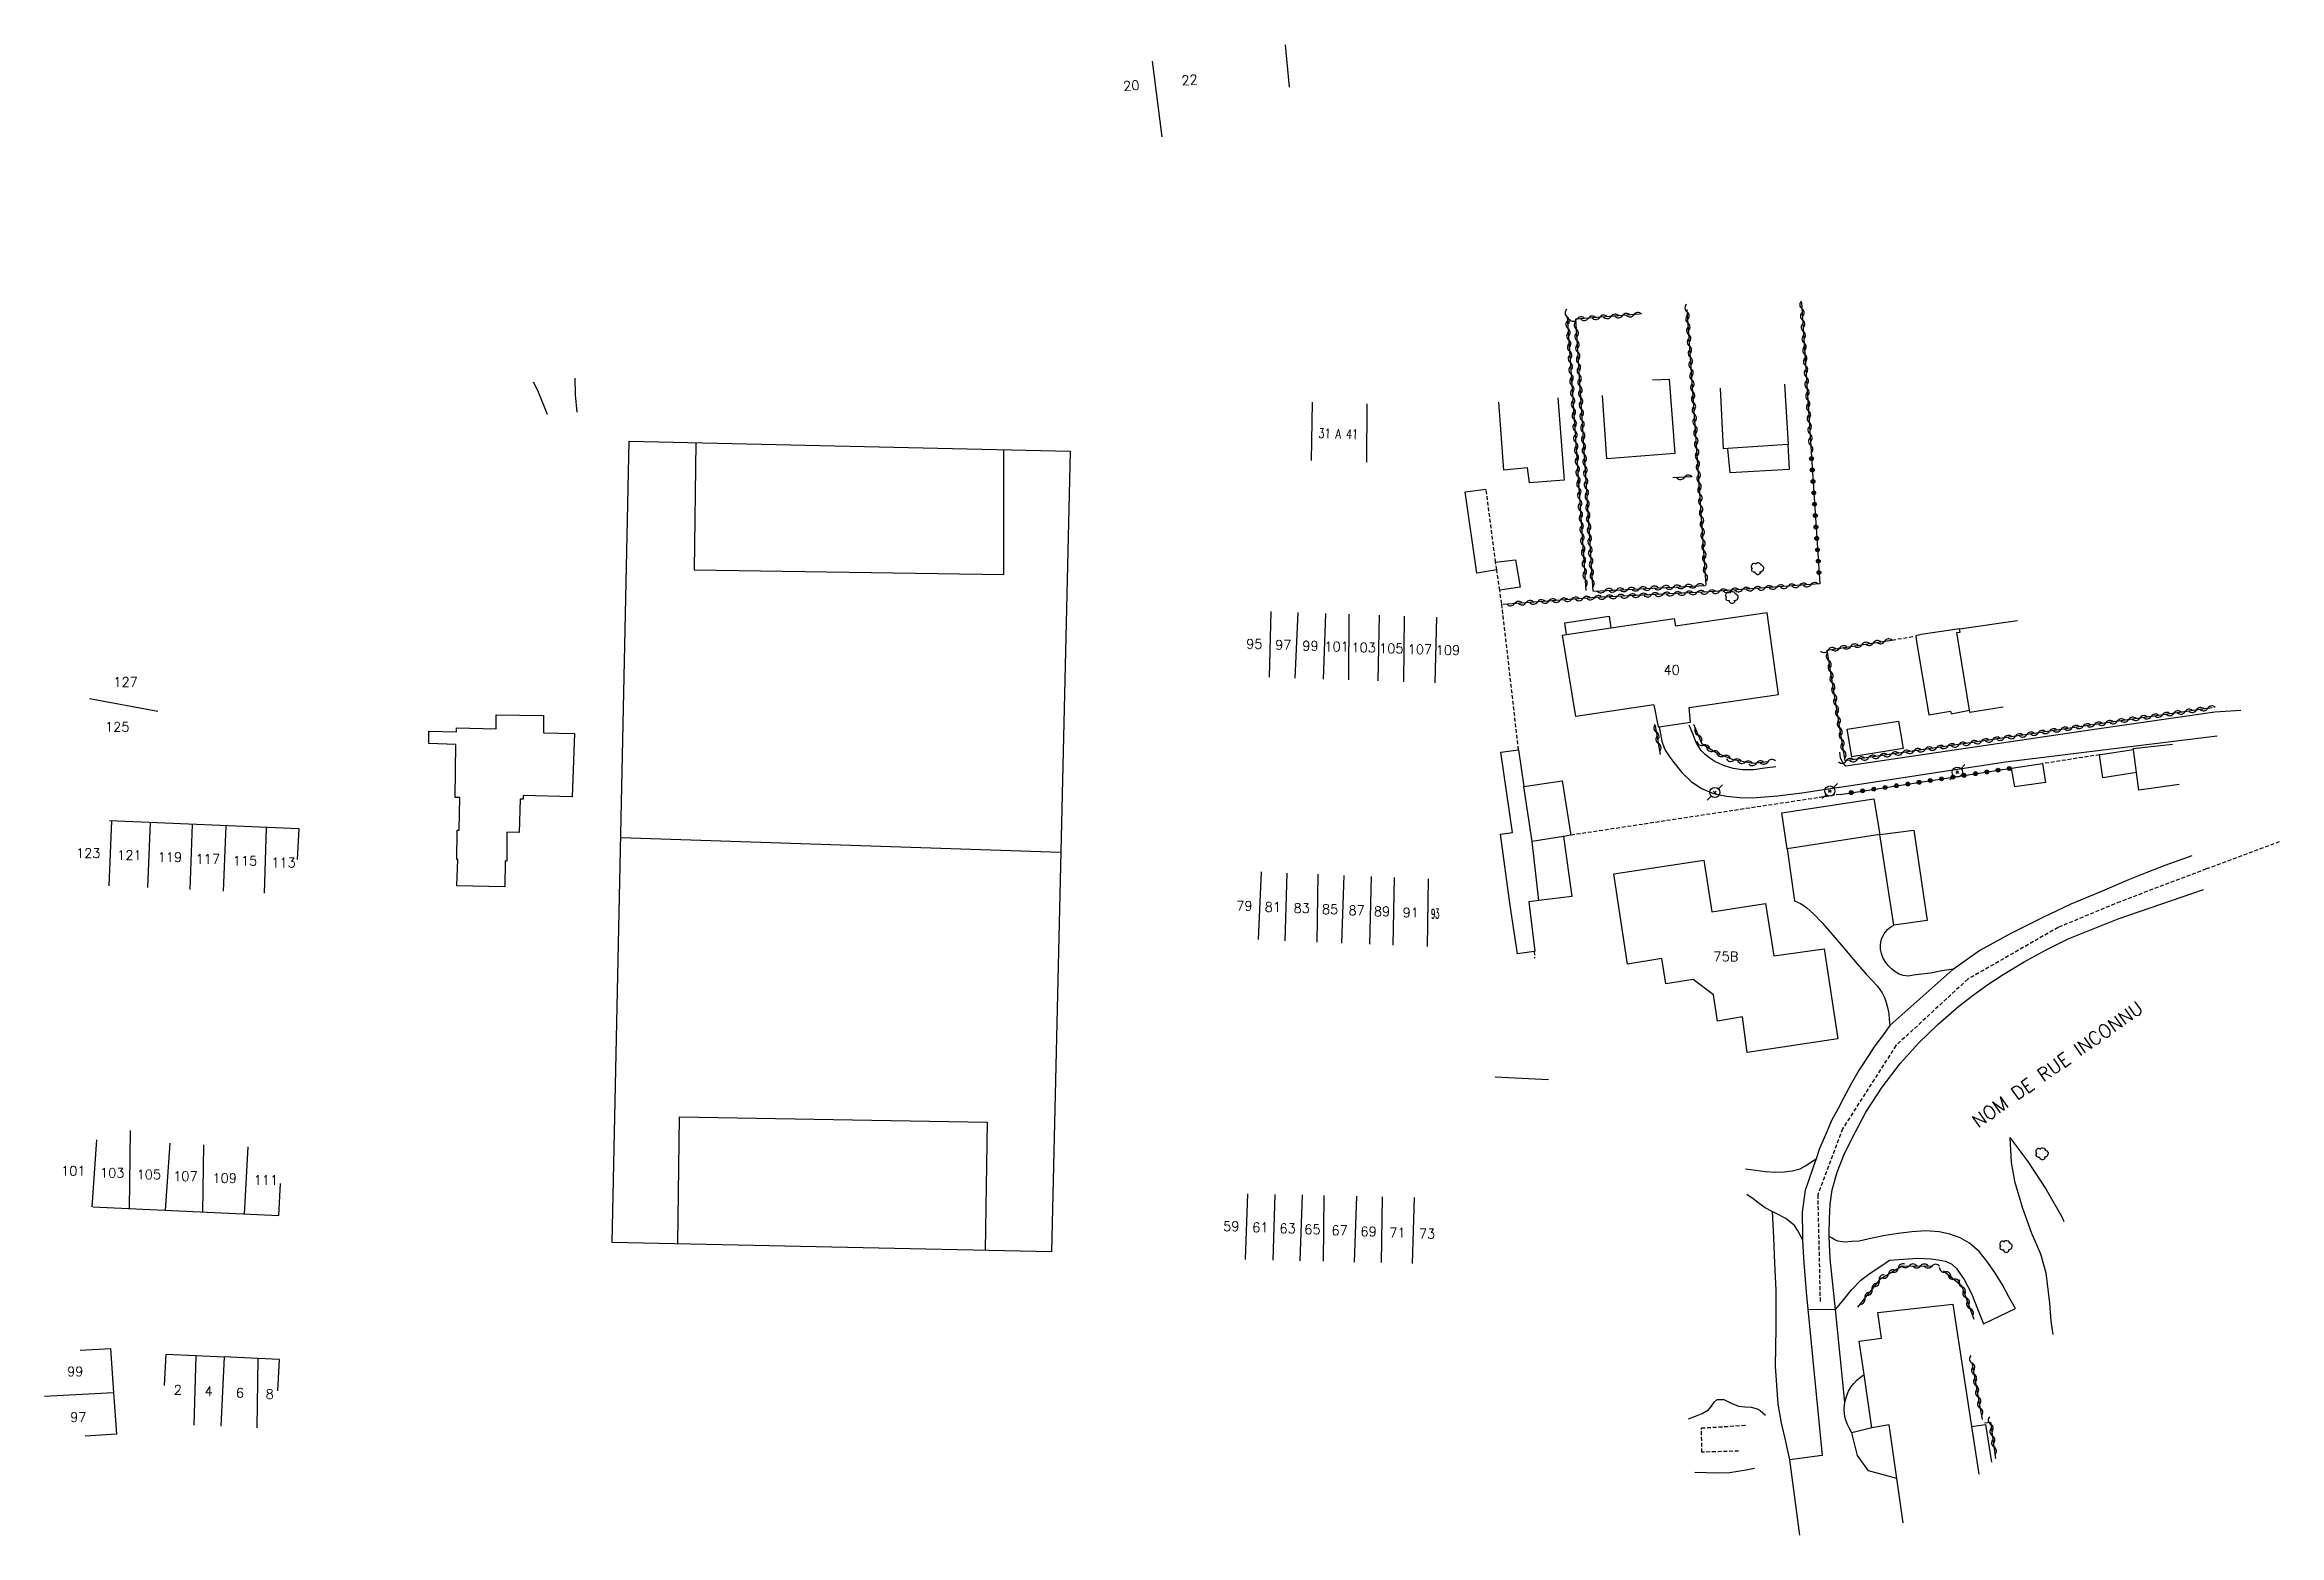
# Model space of a CAD drawing. Header units: millimetres. Extents: x 79056 to 79975, y 144167 to 145000.
# Drawn here: x 79343 to 79636.5, y 144673.6 to 144869.4 of the extents above; entities that cross this region are included whole.
import ezdxf
from ezdxf.enums import TextEntityAlignment as Align

# ---------------------------------------------------------------- set-up
doc = ezdxf.new("R2010")
doc.units = ezdxf.units.MM
doc.linetypes.add('DASHED', pattern=[0.75, 0.5, -0.25])
doc.layers.get('0').update_dxf_attribs({"linetype": 'CONTINUOUS'})
for name, color, linetype in [('W0001', 6, 'DASHED'), ('W0006', 2, 'CONTINUOUS'), ('W0008', 7, 'CONTINUOUS'), ('W0017', 7, 'CONTINUOUS'), ('W0100', 7, 'CONTINUOUS'), ('W0101', 7, 'CONTINUOUS'), ('W0104', 1, 'CONTINUOUS'), ('W0105', 7, 'CONTINUOUS'), ('W0112', 1, 'DASHED'), ('W0211', 2, 'CONTINUOUS'), ('W0214', 2, 'CONTINUOUS'), ('W0300', 7, 'CONTINUOUS'), ('W0310', 3, 'CONTINUOUS'), ('W0323', 7, 'CONTINUOUS'), ('W0333', 7, 'CONTINUOUS'), ('W0473', 7, 'CONTINUOUS'), ('W0989', 7, 'CONTINUOUS'), ('W0991', 7, 'CONTINUOUS'), ('W1102', 7, 'CONTINUOUS')]:
    doc.layers.add(name, color=color, linetype=linetype)
doc.styles.get("Standard").update_dxf_attribs({"font": 'romans.shx', "width": 0.85})

msp = doc.modelspace()

# ---------------------------------------------------------------- texts
at = {"layer": 'W0989'}
msp.add_text('NOM DE RUE INCONNU', height=1.75, rotation=35.187, dxfattribs=at).set_placement((79607.39, 144735.43), align=Align.MIDDLE_CENTER)
at = {"layer": 'W0991'}
for s, p in [('22', (79492.39, 144864.05)), ('20', (79484.74, 144863.31))]:
    msp.add_text(s, height=1.25, rotation=5.1312, dxfattribs=at).set_placement(p)
for s, p in [('95', (79501.91, 144790.67)), ('97', (79505.72, 144790.55)), ('99', (79509.28, 144790.43)), ('101', (79512.71, 144790.32)), ('103', (79516.27, 144790.2)), ('105', (79519.89, 144790.08)), ('107', (79523.65, 144789.96)), ('109', (79527.34, 144789.85)), ('127', (79353.64, 144785.67)), ('40', (79556.73, 144787.25)), ('125', (79352.54, 144779.77)), ('123', (79348.73, 144763.18)), ('121', (79354.14, 144762.92)), ('119', (79359.46, 144762.66)), ('117', (79364.44, 144762.42)), ('115', (79369.32, 144762.18)), ('113', (79374.38, 144761.94)), ('113', (79374.38, 144761.94)), ('79', (79500.6, 144756.26)), ('81', (79504.34, 144756.11)), ('83', (79508.12, 144755.96)), ('85', (79511.86, 144755.81)), ('87', (79515.34, 144755.67)), ('89', (79518.68, 144755.53)), ('91', (79522.46, 144755.38)), ('75B', (79563.84, 144749.61)), ('101', (79346.78, 144721.44)), ('103', (79351.88, 144721.19)), ('105', (79356.69, 144720.97)), ('107', (79361.5, 144720.73)), ('109', (79366.66, 144720.49)), ('111', (79372.06, 144720.23)), ('59', (79498.88, 144714.16)), ('61', (79502.69, 144714.01)), ('63', (79506.28, 144713.88)), ('65', (79509.54, 144713.75)), ('67', (79513.11, 144713.62)), ('69', (79516.92, 144713.47)), ('71', (79520.71, 144713.33)), ('73', (79524.59, 144713.18)), ('99', (79347.02, 144695.08)), ('2', (79360.5, 144692.67)), ('4', (79364.56, 144692.48)), ('6', (79368.66, 144692.28)), ('8', (79372.57, 144692.11)), ('97', (79347.42, 144689.09))]:
    msp.add_text(s, height=1.25, dxfattribs=at).set_placement(p, align=Align.MIDDLE_CENTER)
at = {"layer": 'W0991', "width": 0.5}
msp.add_text('93', height=1.25, dxfattribs=at).set_placement((79525.67, 144755.23), align=Align.MIDDLE_CENTER)
at = {"layer": 'W1102', "width": 0.75}
msp.add_text('31 A 41', height=1.25, rotation=358.1686, dxfattribs=at).set_placement((79512.93, 144818.28), align=Align.MIDDLE)

# ---------------------------------------------------------------- blocks, each defined once
blk = doc.blocks.new('T473')
for p, q in [((-0.166667, 0.166667), (0.166667, -0.166667)), ((-0.166667, -0.166667), (0.166667, 0.166667)), ((0.500001, 0.500001), (1.000002, 1.000002)), ((-1.000002, -1.000002), (-0.500001, -0.500001))]:
    blk.add_line(p, q)
blk.add_ellipse((0, 0), major_axis=(0.471405, 0.471405), ratio=1, start_param=5.4977871438, end_param=11.780972451)
blk = doc.blocks.new('T300')
for p, q in [((-0.8, 0.51), (-0.86, 0.34)), ((-0.86, 0.34), (-0.86, 0.17)), ((-0.86, 0.17), (-0.74, 0.06)), ((-0.69, 0.63), (-0.8, 0.51)), ((-0.8, -0.06), (-0.74, 0.06)), ((-0.74, 0.06), (-0.69, 0.11)), ((-0.57, 0.69), (-0.69, 0.63)), ((-0.46, 0.69), (-0.57, 0.69)), ((-0.29, 0.63), (-0.46, 0.69)), ((-0.29, 0.63), (-0.17, 0.74)), ((-0.23, 0.57), (-0.29, 0.63)), ((-0.17, 0.74), (-0.06, 0.8)), ((-0.06, 0.8), (0.06, 0.8)), ((0.06, 0.8), (0.23, 0.74)), ((0.23, 0.74), (0.34, 0.63)), ((0.34, 0.63), (0.4, 0.51)), ((0.46, 0.46), (0.34, 0.46)), ((0.4, 0.51), (0.4, 0.46)), ((0.57, 0.4), (0.46, 0.46)), ((0.57, 0.4), (0.69, 0.29)), ((0.69, 0.29), (0.74, 0.17)), ((0.74, 0.06), (0.69, -0.17)), ((0.74, 0.17), (0.74, 0.06)), ((-0.8, -0.17), (-0.8, -0.06)), ((-0.8, -0.23), (-0.8, -0.17)), ((-0.74, -0.34), (-0.8, -0.23)), ((-0.69, -0.4), (-0.74, -0.34)), ((-0.51, -0.46), (-0.69, -0.4)), ((-0.4, -0.46), (-0.51, -0.46)), ((-0.4, -0.46), (-0.34, -0.46)), ((-0.34, -0.46), (-0.34, -0.4)), ((-0.34, -0.51), (-0.34, -0.46)), ((-0.29, -0.63), (-0.34, -0.51)), ((-0.17, -0.74), (-0.29, -0.63)), ((-0.06, -0.8), (-0.17, -0.74)), ((0.06, -0.8), (-0.06, -0.8)), ((0.17, -0.74), (0.06, -0.8)), ((0.23, -0.69), (0.17, -0.74)), ((0.29, -0.46), (0.23, -0.46)), ((0.29, -0.63), (0.23, -0.69)), ((0.46, -0.4), (0.29, -0.46)), ((0.34, -0.51), (0.29, -0.63)), ((0.34, -0.51), (0.34, -0.46)), ((0.57, -0.34), (0.46, -0.4)), ((0.63, -0.29), (0.57, -0.34)), ((0.69, -0.17), (0.63, -0.29))]:
    blk.add_line(p, q)
blk = doc.blocks.new('t310o')
at = {"color": 0, "linetype": 'Continuous'}
for centre, start, end in [((-0.5, 0.38), 216.8699, 323.1304), ((0.5, -0.37), 36.8699, 143.1303)]:
    blk.add_arc(centre, 0.625, start, end, dxfattribs=at)
blk = doc.blocks.new('t323o')
at = {"color": 0, "linetype": 'Continuous'}
for radius in [0.25, 0.15]:
    blk.add_circle((0, 0), radius, dxfattribs=at)

# ---------------------------------------------------------------- linework, layer by layer
at = {"layer": 'W0001'}
msp.add_lwpolyline([(79636.54, 144764.65), (79626.93, 144761.1), (79615.62, 144756.8), (79607.49, 144753.42), (79595.61, 144746.61), (79586.18, 144737.9), (79579.18, 144726.97), (79575.91, 144718.28), (79576.23, 144704.14)], dxfattribs=at)
at = {"layer": 'W0006'}
for points in [[(79571.88, 144763.77), (79571.21, 144768.49), (79583.3, 144770.33), (79584.07, 144765.63), (79588.52, 144766.18), (79590.28, 144754.35), (79585.9, 144753.71)], [(79569.92, 144716.11), (79570.08, 144712.68), (79570.25, 144709.25), (79570.39, 144705.82), (79570.39, 144700.79), (79570.33, 144695.76), (79570.69, 144690.77), (79571.13, 144688.33), (79571.66, 144685.9), (79572.2, 144683.46)]]:
    msp.add_lwpolyline(points, dxfattribs=at)
at = {"layer": 'W0008'}
for points in [[(79625.06, 144762.83), (79621.52, 144761.57), (79619.13, 144760.62), (79616.73, 144759.66)], [(79578.25, 144703.23), (79577.9, 144706.56), (79577.55, 144709.89), (79577.43, 144712.8), (79577.41, 144713.22), (79577.45, 144715.15), (79577.55, 144717.08), (79577.82, 144718.96), (79578.46, 144721.25), (79579.36, 144723.49), (79580.37, 144725.66), (79582.23, 144729.13), (79584.39, 144732.45), (79586.78, 144735.57), (79589.16, 144738.23), (79591.74, 144740.73), (79594.46, 144743.06), (79596.33, 144744.52), (79598.27, 144745.91), (79600.25, 144747.23), (79603.04, 144748.91), (79605.9, 144750.46), (79608.81, 144751.91), (79615.38, 144754.55), (79626.6, 144758.41), (79626.6, 144758.41)], [(79616.73, 144759.66), (79612.96, 144758.06), (79609.18, 144756.46), (79605.46, 144754.74), (79601.29, 144752.64), (79597.21, 144750.38), (79593.74, 144747.96), (79593.66, 144747.91), (79585.39, 144740.54)], [(79585.39, 144740.54), (79584.4, 144739.2), (79583.42, 144737.87), (79582.52, 144736.51), (79581.37, 144734.71), (79580.35, 144732.94), (79579.31, 144730.97), (79578.56, 144729.54), (79577.74, 144728.06), (79577.11, 144726.58), (79576.16, 144724.36), (79575.7, 144723.04), (79575.36, 144722.05), (79574.55, 144719.75)], [(79574.55, 144719.75), (79574.26, 144718.92), (79573.85, 144716.01), (79573.9, 144713), (79573.93, 144712.38), (79574.05, 144709.96), (79574.2, 144707.75), (79574.38, 144705.51), (79574.59, 144703.27)], [(79574.59, 144703.27), (79578.25, 144703.23)]]:
    msp.add_lwpolyline(points, dxfattribs=at)
at = {"layer": 'W0017', "flags": 128}
for points in [[(79407.16, 144825.11), (79407.76, 144823.99), (79409.03, 144820.87)], [(79412.64, 144825.58), (79412.71, 144823.4), (79412.92, 144821.12)]]:
    msp.add_lwpolyline(points, dxfattribs=at)
at = {"layer": 'W0017'}
for points in [[(79631.47, 144781.93), (79628.08, 144781.71), (79611.67, 144779.33), (79579.62, 144774.6), (79579.4, 144774.86), (79579.19, 144775.11), (79579.02, 144775.38), (79578.92, 144775.72), (79578.86, 144776.08), (79578.8, 144776.45)], [(79555.07, 144779.78), (79555.24, 144778.84), (79555.42, 144777.9), (79555.73, 144777.02), (79555.88, 144776.73), (79556.06, 144776.45), (79556.24, 144776.17), (79556.48, 144775.8), (79556.73, 144775.43), (79556.99, 144775.08), (79558.07, 144773.77), (79559.29, 144772.59), (79560.64, 144771.66), (79562.22, 144771.03), (79563.94, 144770.67), (79565.68, 144770.48), (79567.32, 144770.45), (79568.97, 144770.57), (79570.62, 144770.72), (79573.81, 144771.09), (79576.99, 144771.58), (79580.25, 144772.09)], [(79570.42, 144774.54), (79568.95, 144774.33), (79567.48, 144774.12), (79566.03, 144774.11), (79564.79, 144774.32), (79563.55, 144774.68), (79562.41, 144775.22), (79561.74, 144775.65), (79561.11, 144776.16), (79560.55, 144776.72), (79559.93, 144777.72), (79559.49, 144778.86), (79559.04, 144780)], [(79580.25, 144772.09), (79600.56, 144775.17), (79628.36, 144778.58)], [(79593.74, 144747.96), (79592.23, 144747.7), (79590.73, 144747.43), (79589.21, 144747.23), (79588.5, 144747.13), (79587.79, 144747.03), (79587.12, 144747.09), (79586.59, 144747.3), (79586.08, 144747.61), (79585.62, 144747.97), (79585.17, 144748.42), (79584.77, 144748.93), (79584.47, 144749.49), (79584.28, 144750), (79584.16, 144750.54), (79584.14, 144751.08), (79584.2, 144751.49), (79584.31, 144751.9), (79584.48, 144752.29), (79584.64, 144752.6), (79584.84, 144752.88), (79585.07, 144753.14), (79585.33, 144753.35), (79585.62, 144753.53), (79585.9, 144753.71), (79584.07, 144765.63), (79571.88, 144763.77), (79572.88, 144756.92), (79573.25, 144756.74), (79573.63, 144756.56), (79573.99, 144756.36), (79574.46, 144756), (79574.9, 144755.61), (79575.34, 144755.2), (79576.52, 144754), (79577.62, 144752.72), (79578.71, 144751.43), (79579.91, 144750.05), (79581.1, 144748.66), (79582.29, 144747.27), (79583.03, 144746.48), (79583.77, 144745.69), (79584.38, 144744.82), (79584.67, 144744.2), (79584.9, 144743.56), (79585.08, 144742.9), (79585.23, 144742.13), (79585.31, 144741.33), (79585.39, 144740.54)], [(79566.41, 144721.72), (79567.74, 144721.54), (79569.07, 144721.36), (79570.4, 144721.29), (79571.49, 144721.33), (79572.57, 144721.44), (79573.6, 144721.71), (79574.32, 144722.09), (79575.01, 144722.57), (79575.7, 144723.04)], [(79573.93, 144712.38), (79573.59, 144713.02), (79573.25, 144713.66), (79572.85, 144714.24), (79571.73, 144715.17), (79570.36, 144715.87), (79569.92, 144716.11), (79569.02, 144716.6), (79568.21, 144717.17), (79567.41, 144717.76), (79566.62, 144718.35)], [(79578.25, 144703.23), (79579.33, 144704.55), (79580.41, 144705.87), (79581.59, 144707.07), (79582.79, 144708.01), (79584.08, 144708.85), (79585.36, 144709.69), (79587.18, 144709.83), (79589, 144709.96), (79590.8, 144709.88), (79591.74, 144709.75), (79592.68, 144709.56), (79593.51, 144709.2), (79594.12, 144708.62), (79594.64, 144707.9), (79595.13, 144707.16), (79596.13, 144705.31), (79596.91, 144703.33), (79597.69, 144701.35), (79601.87, 144703.34), (79601.03, 144704.9), (79600.19, 144706.45), (79599.26, 144707.94), (79598.25, 144709.41), (79597.14, 144710.82), (79595.85, 144711.96), (79594.61, 144712.62), (79593.25, 144713.11), (79591.86, 144713.43), (79590.09, 144713.56), (79588.27, 144713.42), (79586.46, 144713.2), (79584.75, 144712.93), (79583.05, 144712.58), (79581.35, 144712.22), (79580.4, 144712.14), (79579.45, 144712.06), (79578.55, 144712.19), (79578.17, 144712.36), (79577.8, 144712.58), (79577.43, 144712.8)], [(79574.59, 144703.27), (79576.51, 144684.04), (79572.2, 144683.46), (79573.52, 144673.56)], [(79579.49, 144691.04), (79578.25, 144703.23)], [(79580.38, 144687.01), (79580.08, 144687.6), (79579.77, 144688.2), (79579.54, 144688.81), (79579.43, 144689.46), (79579.4, 144690.12), (79579.49, 144691.04)], [(79582.6, 144682.03), (79581.14, 144684.03), (79580.38, 144687.01)], [(79586.31, 144681.04), (79582.6, 144682.03)]]:
    msp.add_lwpolyline(points, dxfattribs=at)
at = {"layer": 'W0100', "flags": 128}
for points in [[(79506.52, 144863.82), (79506.02, 144869.4)], [(79489.79, 144857.3), (79488.51, 144867.25)], [(79397.11, 144779.66), (79402.3, 144779.52), (79402.31, 144781.37), (79408.53, 144781.25), (79408.55, 144779.01), (79412.59, 144778.88), (79412.29, 144770.57), (79405.87, 144770.74), (79405.85, 144770.26), (79405.45, 144770.26), (79405.32, 144765.9), (79403.73, 144765.94), (79403.7, 144762.14), (79403.51, 144762.16), (79403.44, 144758.77), (79397.16, 144758.89), (79397.26, 144762.35), (79397.15, 144762.35), (79397.21, 144766.19), (79397.44, 144766.19), (79397.55, 144770.5), (79396.91, 144770.51), (79397.02, 144777.46), (79393.49, 144777.6), (79393.49, 144779.2), (79397.11, 144779.11), (79397.11, 144779.66)]]:
    msp.add_lwpolyline(points, dxfattribs=at)
at = {"layer": 'W0101'}
for points in [[(79554.19, 144825.37), (79556.39, 144825.44), (79557.12, 144815.67), (79548.19, 144815), (79547.62, 144823.33)], [(79571.53, 144824.79), (79572.03, 144816.85), (79571.97, 144816.85), (79564.12, 144816.33), (79563.52, 144816.29), (79563.12, 144824.26)], [(79541.78, 144823.02), (79542.6, 144812.17), (79538.04, 144811.84), (79537.78, 144813.8), (79534.7, 144813.52), (79534.03, 144822.44)], [(79554.4, 144782.67), (79544.14, 144781.14), (79542.4, 144791.82), (79542.89, 144791.89), (79548.74, 144792.77), (79557.04, 144794.01), (79557.23, 144792.99)], [(79554.4, 144782.67), (79554.95, 144779.76), (79555.07, 144779.78), (79559.18, 144780.41), (79559.02, 144782.3), (79570.77, 144784.01), (79569.29, 144794.74), (79557.23, 144792.99)], [(79600.28, 144782.34), (79595.88, 144781.64), (79595.83, 144781.95), (79594.17, 144792.15), (79594.6, 144792.22), (79594.52, 144792.64), (79602.15, 144793.73)], [(79623.39, 144772.18), (79618.07, 144771.46), (79617.77, 144773.76), (79617.37, 144776.81), (79617.35, 144776.95), (79622.53, 144777.5)], [(79376.24, 144762.33), (79376.24, 144762.33), (79376.44, 144766.36), (79351.53, 144767.44)], [(79349.33, 144716.72), (79373.77, 144715.56), (79373.97, 144719.8), (79373.97, 144719.8)], [(79587.14, 144675.21), (79586.31, 144681.04), (79585.31, 144688.09), (79583.03, 144687.7), (79582.01, 144694.7), (79581.37, 144699.08), (79584.3, 144699.48), (79583.81, 144702.85), (79593.67, 144703.94), (79596.12, 144687.84), (79597.07, 144681.59)], [(79347.66, 144697.88), (79351.66, 144698.12), (79352.06, 144692.29)], [(79358.77, 144693.24), (79358.96, 144697.36), (79362.88, 144697.17)], [(79362.88, 144697.17), (79366.6, 144697)], [(79371.03, 144696.78), (79366.6, 144697)], [(79373.64, 144692.53), (79373.84, 144696.65), (79371.03, 144696.78)], [(79352.06, 144692.29), (79352.43, 144686.84), (79348.33, 144686.59)]]:
    msp.add_lwpolyline(points, dxfattribs=at)
msp.add_lwpolyline([(79566.66, 144736.97), (79566.04, 144741.67), (79562.76, 144741.11), (79562.22, 144744.58), (79559.55, 144746.6), (79555.98, 144746.03), (79555.45, 144749.34), (79550.92, 144748.61), (79549.15, 144760.46), (79560.97, 144762.25), (79562.01, 144755.46), (79569.04, 144756.55), (79570.16, 144749.69), (79576.74, 144750.63), (79578.54, 144738.79)], close=True, dxfattribs=at)
msp.add_lwpolyline([(79566.66, 144736.97), (79566.04, 144741.67), (79562.76, 144741.11), (79562.22, 144744.58), (79559.55, 144746.6), (79555.98, 144746.03), (79555.45, 144749.34), (79550.92, 144748.61), (79549.15, 144760.46), (79560.97, 144762.25), (79562.01, 144755.46), (79569.04, 144756.55), (79570.16, 144749.69), (79576.74, 144750.63), (79578.54, 144738.79)], close=True, dxfattribs=at)
at = {"layer": 'W0104'}
for points in [[(79571.98, 144816.85), (79572.17, 144813.59), (79564.4, 144813.13), (79564.1, 144816.32)], [(79533.75, 144800.42), (79531.14, 144799.95), (79529.62, 144810.64), (79529.62, 144810.64), (79529.62, 144810.64), (79532.35, 144810.99)], [(79533.6, 144801.4), (79536.22, 144801.73), (79536.84, 144798.11), (79534.14, 144797.72)], [(79542.89, 144791.89), (79542.68, 144793.45), (79548.52, 144794.3), (79548.74, 144792.77)], [(79594.52, 144792.64), (79589.51, 144791.89), (79588.79, 144791.72), (79588.84, 144791.27), (79590.5, 144781.34), (79593.37, 144781.82), (79593.45, 144781.49), (79595.83, 144781.95)], [(79539.29, 144756.96), (79537.95, 144756.79), (79538.77, 144750.3), (79538.65, 144750.28), (79536.47, 144749.94), (79535.51, 144756.32), (79534.22, 144765.69), (79535.83, 144765.91), (79534.28, 144776.45), (79536.62, 144776.75), (79537.32, 144771.96)], [(79617.77, 144773.76), (79613.37, 144773.08), (79612.94, 144776.11), (79613.05, 144776.13), (79617.37, 144776.81)], [(79539.29, 144756.96), (79538.4, 144764.73)], [(79542.5, 144765.38), (79543.62, 144757.48), (79539.29, 144756.96)]]:
    msp.add_lwpolyline(points, dxfattribs=at)
for points in [[(79580.37, 144775.84), (79579.79, 144779.49), (79586.53, 144780.52), (79587.15, 144776.95), (79580.37, 144775.84)], [(79601.82, 144771.88), (79601.37, 144774.35), (79605.45, 144774.94), (79605.84, 144772.47)], [(79538.4, 144764.73), (79537.32, 144771.96), (79542.35, 144772.7), (79543.48, 144765.54), (79542.5, 144765.38)]]:
    msp.add_lwpolyline(points, close=True, dxfattribs=at)
at = {"layer": 'W0105'}
for points in [[(79579.49, 144691.04), (79579.56, 144691.36), (79579.74, 144691.94), (79579.97, 144692.48), (79580.28, 144693.01), (79580.64, 144693.51), (79581.06, 144693.95), (79581.36, 144694.22), (79581.69, 144694.46), (79582.01, 144694.7)], [(79583.03, 144687.7), (79580.38, 144687.01)], [(79596.12, 144687.84), (79597.97, 144688.12), (79598.72, 144683.15)]]:
    msp.add_lwpolyline(points, dxfattribs=at)
at = {"layer": 'W0112'}
for points in [[(79534.4, 144795.97), (79534.14, 144797.72), (79533.75, 144800.42), (79533.6, 144801.4), (79532.35, 144810.99)], [(79536.62, 144776.75), (79534.4, 144795.97)], [(79588.41, 144791.61), (79586.17, 144791.23)], [(79612.94, 144776.11), (79605.45, 144774.94)], [(79612.94, 144776.11), (79613.05, 144776.13)], [(79578.84, 144770.9), (79543.48, 144765.54)], [(79578.84, 144770.9), (79576.18, 144770.5)], [(79538.65, 144750.28), (79538.72, 144749.38)], [(79565.52, 144684.62), (79560.69, 144684.48), (79560.64, 144687.66), (79566.32, 144688.01), (79566.41, 144688.02)]]:
    msp.add_lwpolyline(points, dxfattribs=at)
at = {"layer": 'W0211'}
msp.add_lwpolyline([(79601.13, 144725.81), (79601.31, 144722.54), (79601.74, 144720.1), (79602.83, 144716.56), (79603.99, 144713.26), (79605.16, 144710.52), (79605.86, 144708.03), (79606.36, 144704.07), (79606.52, 144701.7), (79606.81, 144699.93)], dxfattribs=at)
at = {"layer": 'W0214'}
for points in [[(79601.13, 144725.81), (79603.5, 144722.67), (79605.94, 144718.97), (79607.97, 144715.39), (79608.23, 144714.78)], [(79558.93, 144688.87), (79559.84, 144689.21), (79560.74, 144689.55), (79561.55, 144690.03), (79561.95, 144690.51), (79562.31, 144691.05), (79562.71, 144691.42), (79563.56, 144691.39), (79564.52, 144690.93), (79565.5, 144690.53), (79566.34, 144690.44), (79567.19, 144690.4), (79567.97, 144690.19), (79568.34, 144689.94), (79568.68, 144689.64), (79569.03, 144689.35)], [(79567.61, 144682.32), (79566.52, 144682.12), (79565.43, 144681.92), (79564.33, 144681.78), (79562.82, 144681.72), (79561.3, 144681.77), (79559.78, 144681.81)]]:
    msp.add_lwpolyline(points, dxfattribs=at)
at = {"layer": 'W0310'}
for points in [[(79543, 144833.7), (79545.45, 144797.7)], [(79552.49, 144833.98), (79544.11, 144833.35), (79546.37, 144797.59)], [(79561.27, 144798.4), (79558.74, 144834.61)], [(79573.77, 144835.54), (79575.08, 144815.26)], [(79559.39, 144812.63), (79556.9, 144812.47)], [(79576.17, 144798.55), (79561.63, 144797.5), (79546.78, 144796.76), (79546.79, 144796.77), (79534.6, 144795.86)], [(79546.47, 144797.58), (79561.18, 144798.36)], [(79627.73, 144782.28), (79611.72, 144780.01), (79596.24, 144777.71), (79579.52, 144775.29), (79577.14, 144789.85), (79586.17, 144791.23)], [(79555.25, 144776.13), (79554.59, 144779.89)], [(79569.39, 144775.19), (79567.38, 144774.94), (79564.79, 144775.42), (79562.57, 144776.36), (79560.72, 144777.48), (79559.65, 144780.08)], [(79581.17, 144703.53), (79584.22, 144707.3), (79587.01, 144708.97), (79591.02, 144708.92)], [(79592.44, 144708.32), (79594.81, 144706.36), (79596.42, 144701.95)], [(79596.17, 144696.28), (79597.5, 144688.79)], [(79597.81, 144688.32), (79598.59, 144688.41), (79599.27, 144683.67)]]:
    msp.add_lwpolyline(points, dxfattribs=at)
at = {"layer": 'W0323'}
for points in [[(79575.08, 144815.26), (79576.17, 144798.55)], [(79578.84, 144770.9), (79601.37, 144774.35)]]:
    msp.add_lwpolyline(points, dxfattribs=at)
at = {"layer": 'W0333', "flags": 128}
for points in [[(79419.79, 144817.32), (79477.71, 144815.98), (79475.28, 144710.81), (79417.57, 144712.02), (79419.79, 144817.32)], [(79428.55, 144817.12), (79428.31, 144800.42), (79468.99, 144799.81), (79469, 144816.18)], [(79418.69, 144765.22), (79476.49, 144763.33)], [(79426.16, 144711.84), (79426.38, 144728.56), (79466.82, 144727.84), (79466.55, 144711)]]:
    msp.add_lwpolyline(points, dxfattribs=at)
at = {"layer": 'W1102'}
for points in [[(79509.4, 144814.78), (79509.55, 144822.44)], [(79516.68, 144814.55), (79516.74, 144822.21)], [(79504.08, 144794.93), (79503.84, 144786.3)], [(79507.29, 144786.19), (79507.67, 144794.8)], [(79511.24, 144794.68), (79510.93, 144786.06)], [(79514.3, 144785.94), (79514.37, 144794.57)], [(79518.29, 144794.44), (79518.13, 144785.81)], [(79521.53, 144785.69), (79521.63, 144794.32)], [(79525.82, 144794.18), (79525.62, 144785.55)], [(79351.77, 144767.43), (79351.45, 144758.9)], [(79356.85, 144767.21), (79356.52, 144758.66)], [(79362.39, 144766.97), (79362.07, 144758.4)], [(79366.5, 144758.18), (79366.83, 144766.78)], [(79372.11, 144766.55), (79371.86, 144757.93)], [(79502.79, 144760.71), (79502.41, 144751.82)], [(79505.95, 144751.67), (79506.21, 144760.57)], [(79510.25, 144760.4), (79510.1, 144751.5)], [(79513.4, 144751.36), (79513.69, 144760.25)], [(79517.24, 144760.1), (79517.03, 144751.21)], [(79520.14, 144751.09), (79520.33, 144759.98)], [(79524.76, 144759.79), (79524.6, 144750.9)], [(79533.53, 144733.78), (79540.56, 144733.46)], [(79349.83, 144725.53), (79349.22, 144716.72)], [(79354.16, 144716.49), (79354.29, 144726.76)], [(79359.44, 144725.07), (79358.85, 144716.26)], [(79363.78, 144716.03), (79363.91, 144724.86)], [(79369.7, 144724.58), (79369.21, 144715.77)], [(79501.01, 144718.43), (79500.72, 144709.8)], [(79504.38, 144709.71), (79504.65, 144718.35)], [(79508.19, 144718.27), (79507.9, 144709.63)], [(79511, 144709.56), (79511.1, 144718.2)], [(79515.33, 144718.1), (79515.04, 144709.46)], [(79518.59, 144709.38), (79518.75, 144718.02)], [(79522.89, 144717.92), (79522.64, 144709.29)], [(79362.88, 144697.17), (79362.62, 144688.05)], [(79366.6, 144697), (79366.15, 144687.88)], [(79371.03, 144696.78), (79370.86, 144687.66)], [(79352.06, 144692.29), (79343.01, 144691.78)]]:
    msp.add_lwpolyline(points, dxfattribs=at)
at = {"layer": 'W1102', "flags": 128}
msp.add_lwpolyline([(79348.9, 144783.52), (79357.86, 144781.85)], dxfattribs=at)

# ---------------------------------------------------------------- block references
at = {"layer": 'W0300'}
for p in [(79568.04, 144800.56), (79564.67, 144796.77), (79605.42, 144723.67), (79600.68, 144711.5)]:
    msp.add_blockref('T300', p, dxfattribs=at)
at = {"layer": 'W0310'}
for p, rotation in [((79543, 144833.61), 273.8948770492058), ((79543.1, 144832.12), 273.8948770492058), ((79544.29, 144833.36), 184.3505602907756), ((79545.78, 144833.47), 184.3505602907756), ((79547.28, 144833.59), 184.3505602907756), ((79548.77, 144833.7), 184.3505602907756), ((79550.27, 144833.81), 184.3505602907756), ((79551.76, 144833.93), 184.3505602907756), ((79558.76, 144834.31), 94.00981060592024), ((79558.86, 144832.82), 94.00981060592024), ((79573.83, 144834.72), 273.7013688573786), ((79573.92, 144833.22), 273.7013688573786), ((79543.21, 144830.62), 273.8948770492058), ((79543.31, 144829.12), 273.8948770492058), ((79544.2, 144832.02), 273.6166360193741), ((79544.29, 144830.52), 273.6166360193741), ((79558.97, 144831.32), 94.00981060592024), ((79559.07, 144829.82), 94.00981060592024), ((79574.02, 144831.73), 273.7013688573786), ((79574.12, 144830.23), 273.7013688573786), ((79543.41, 144827.63), 273.8948770492058), ((79544.39, 144829.03), 273.6166360193741), ((79544.48, 144827.53), 273.6166360193741), ((79559.18, 144828.33), 94.00981060592024), ((79559.28, 144826.83), 94.00981060592024), ((79574.21, 144828.73), 273.7013688573786), ((79574.31, 144827.23), 273.7013688573786), ((79543.51, 144826.13), 273.8948770492058), ((79543.61, 144824.63), 273.8948770492058), ((79544.58, 144826.03), 273.6166360193741), ((79544.67, 144824.54), 273.6166360193741), ((79559.39, 144825.34), 94.00981060592024), ((79559.49, 144823.84), 94.00981060592024), ((79574.41, 144825.74), 273.7013688573786), ((79574.5, 144824.24), 273.7013688573786), ((79543.71, 144823.14), 273.8948770492058), ((79543.82, 144821.64), 273.8948770492058), ((79544.76, 144823.04), 273.6166360193741), ((79544.86, 144821.54), 273.6166360193741), ((79559.6, 144822.34), 94.00981060592024), ((79559.7, 144820.85), 94.00981060592024), ((79574.6, 144822.74), 273.7013688573786), ((79574.7, 144821.25), 273.7013688573786), ((79543.92, 144820.14), 273.8948770492058), ((79544.02, 144818.65), 273.8948770492058), ((79544.95, 144820.05), 273.6166360193741), ((79545.05, 144818.55), 273.6166360193741), ((79559.81, 144819.35), 94.00981060592024), ((79559.91, 144817.85), 94.00981060592024), ((79574.79, 144819.75), 273.7013688573786), ((79574.89, 144818.25), 273.7013688573786), ((79544.12, 144817.15), 273.8948770492058), ((79544.22, 144815.65), 273.8948770492058), ((79545.14, 144817.05), 273.6166360193741), ((79545.24, 144815.55), 273.6166360193741), ((79560.02, 144816.36), 94.00981060592024), ((79560.12, 144814.86), 94.00981060592024), ((79574.99, 144816.76), 273.7013688573786), ((79544.33, 144814.16), 273.8948770492058), ((79544.43, 144812.66), 273.8948770492058), ((79545.33, 144814.06), 273.6166360193741), ((79545.43, 144812.56), 273.6166360193741), ((79558.4, 144812.57), 183.6654300958519), ((79560.23, 144813.37), 94.00981060592024), ((79560.33, 144811.87), 94.00981060592024), ((79544.53, 144811.16), 273.8948770492058), ((79544.63, 144809.67), 273.8948770492058), ((79545.52, 144811.06), 273.6166360193741), ((79545.62, 144809.57), 273.6166360193741), ((79560.44, 144810.37), 94.00981060592024), ((79560.54, 144808.88), 94.00981060592024), ((79544.73, 144808.17), 273.8948770492058), ((79544.84, 144806.67), 273.8948770492058), ((79545.71, 144808.07), 273.6166360193741), ((79545.81, 144806.57), 273.6166360193741), ((79560.65, 144807.38), 94.00981060592024), ((79560.75, 144805.88), 94.00981060592024), ((79544.94, 144805.18), 273.8948770492058), ((79545.04, 144803.68), 273.8948770492058), ((79545.9, 144805.08), 273.6166360193741), ((79545.99, 144803.58), 273.6166360193741), ((79560.86, 144804.39), 94.00981060592024), ((79560.96, 144802.89), 94.00981060592024), ((79545.14, 144802.18), 273.8948770492058), ((79545.24, 144800.69), 273.8948770492058), ((79546.09, 144802.08), 273.6166360193741), ((79546.18, 144800.58), 273.6166360193741), ((79561.07, 144801.39), 94.00981060592024), ((79561.17, 144799.9), 94.00981060592024), ((79545.35, 144799.19), 273.8948770492058), ((79546.28, 144799.09), 273.6166360193741), ((79547.96, 144797.66), 3.03936519497952), ((79549.46, 144797.74), 3.03936519497952), ((79550.96, 144797.82), 3.03936519497952), ((79552.46, 144797.9), 3.03936519497952), ((79553.96, 144797.98), 3.03936519497952), ((79555.45, 144798.06), 3.03936519497952), ((79556.95, 144798.13), 3.03936519497952), ((79558.45, 144798.21), 3.03936519497952), ((79559.95, 144798.29), 3.03936519497952), ((79563.03, 144797.6), 184.1424647569614), ((79564.53, 144797.71), 184.1424647569614), ((79566.03, 144797.81), 184.1424647569614), ((79567.52, 144797.92), 184.1424647569614), ((79569.02, 144798.03), 184.1424647569614), ((79570.52, 144798.14), 184.1424647569614), ((79572.01, 144798.25), 184.1424647569614), ((79573.51, 144798.36), 184.1424647569614), ((79575, 144798.46), 184.1424647569614), ((79536.1, 144795.97), 184.2339697429206), ((79537.59, 144796.08), 184.2339697429206), ((79539.09, 144796.2), 184.2339697429206), ((79540.59, 144796.31), 184.2339697429206), ((79542.08, 144796.42), 184.2339697429206), ((79543.58, 144796.53), 184.2339697429206), ((79545.07, 144796.64), 184.2339697429206), ((79546.57, 144796.75), 184.2339697429206), ((79548.06, 144796.82), 182.8370067971401), ((79549.55, 144796.9), 182.8370067971401), ((79551.05, 144796.97), 182.8370067971401), ((79552.55, 144797.05), 182.8370067971401), ((79554.05, 144797.12), 182.8370067971401), ((79555.55, 144797.19), 182.8370067971401), ((79557.04, 144797.27), 182.8370067971401), ((79558.54, 144797.34), 182.8370067971401), ((79560.04, 144797.42), 182.8370067971401), ((79561.54, 144797.49), 182.8370067971401), ((79577.28, 144789.87), 8.666555712090725), ((79577.36, 144788.51), 99.28738550315767), ((79578.76, 144790.1), 8.666555712090725), ((79580.24, 144790.33), 8.666555712090725), ((79581.72, 144790.55), 8.666555712090725), ((79583.21, 144790.78), 8.666555712090725), ((79584.69, 144791), 8.666555712090725), ((79577.6, 144787.03), 99.28738550315767), ((79577.84, 144785.55), 99.28738550315767), ((79578.08, 144784.07), 99.28738550315767), ((79578.33, 144782.59), 99.28738550315767), ((79578.57, 144781.11), 99.28738550315767), ((79578.81, 144779.63), 99.28738550315767), ((79610.79, 144779.87), 188.4614377660575), ((79612.28, 144780.09), 188.0774845630034), ((79613.76, 144780.3), 188.0774845630034), ((79615.25, 144780.51), 188.0774845630034), ((79616.73, 144780.72), 188.0774845630034), ((79618.22, 144780.93), 188.0774845630034), ((79619.7, 144781.14), 188.0774845630034), ((79621.19, 144781.36), 188.0774845630034), ((79622.67, 144781.57), 188.0774845630034), ((79624.16, 144781.78), 188.0774845630034), ((79625.64, 144781.99), 188.0774845630034), ((79627.13, 144782.2), 188.0774845630034), ((79554.73, 144779.08), 100.0027625569396), ((79554.99, 144777.6), 100.0027625569396), ((79560.22, 144778.69), 112.4123692736324), ((79560.89, 144777.38), 148.6506787665785), ((79562.17, 144776.6), 148.6506787665785), ((79579.05, 144778.15), 99.28738550315767), ((79579.3, 144776.67), 99.28738550315767), ((79591.5, 144777.02), 188.2217079937347), ((79592.99, 144777.24), 188.2217079937347), ((79594.47, 144777.45), 188.2217079937347), ((79595.96, 144777.67), 188.2217079937347), ((79597.44, 144777.89), 188.4614377660575), ((79598.93, 144778.11), 188.4614377660575), ((79600.41, 144778.33), 188.4614377660575), ((79601.89, 144778.55), 188.4614377660575), ((79603.38, 144778.77), 188.4614377660575), ((79604.86, 144778.99), 188.4614377660575), ((79606.34, 144779.21), 188.4614377660575), ((79607.83, 144779.43), 188.4614377660575), ((79609.31, 144779.65), 188.4614377660575), ((79563.52, 144775.96), 157.1939682274051), ((79564.91, 144775.4), 169.4727831215146), ((79566.38, 144775.13), 169.4727831215146), ((79567.86, 144775), 186.935864251873), ((79569.35, 144775.18), 186.935864251873), ((79579.63, 144775.31), 188.2217079937347), ((79581.11, 144775.52), 188.2217079937347), ((79582.6, 144775.74), 188.2217079937347), ((79584.08, 144775.95), 188.2217079937347), ((79585.57, 144776.17), 188.2217079937347), ((79587.05, 144776.38), 188.2217079937347), ((79588.53, 144776.6), 188.2217079937347), ((79590.02, 144776.81), 188.2217079937347), ((79584, 144707.02), 50.93077189334365), ((79585.21, 144707.89), 30.96375653211747), ((79586.49, 144708.66), 30.96375653211747), ((79587.91, 144708.96), 359.1983122789549), ((79589.41, 144708.94), 359.1983122789549), ((79590.91, 144708.92), 359.1983122789549), ((79592.65, 144708.15), 320.585960287198), ((79593.81, 144707.19), 320.585960287198), ((79594.88, 144706.18), 290.0175158924172), ((79582.11, 144704.69), 50.93077189334365), ((79583.06, 144705.86), 50.93077189334365), ((79595.39, 144704.77), 290.0175158924172), ((79595.91, 144703.36), 290.0175158924172), ((79596.19, 144696.18), 280.0838936327644), ((79596.45, 144694.7), 280.0838936327644), ((79596.71, 144693.22), 280.0838936327644), ((79596.98, 144691.75), 280.0838936327644), ((79597.24, 144690.27), 280.0838936327644), ((79598.63, 144688.13), 278.1451485144124), ((79598.84, 144686.64), 278.1451485144124), ((79599.06, 144685.16), 278.1451485144124)]:
    msp.add_blockref('t310o', p, dxfattribs=dict(at, rotation=rotation))
at = {"layer": 'W0323'}
for p, rotation in [((79575.1, 144815.01), 273.7250882806044), ((79575.2, 144813.52), 273.7250882806044), ((79575.29, 144812.02), 273.7250882806044), ((79575.39, 144810.52), 273.7250882806044), ((79575.49, 144809.03), 273.7250882806044), ((79575.59, 144807.53), 273.7250882806044), ((79575.68, 144806.03), 273.7250882806044), ((79575.78, 144804.54), 273.7250882806044), ((79575.88, 144803.04), 273.7250882806044), ((79575.98, 144801.54), 273.7250882806044), ((79576.07, 144800.05), 273.7250882806044), ((79601.08, 144774.3), 8.692462832743551), ((79581.81, 144771.36), 8.692462832743551), ((79583.29, 144771.58), 8.692462832743551), ((79584.77, 144771.81), 8.692462832743551), ((79586.25, 144772.04), 8.692462832743551), ((79587.74, 144772.26), 8.692462832743551), ((79589.22, 144772.49), 8.692462832743551), ((79590.7, 144772.72), 8.692462832743551), ((79592.18, 144772.94), 8.692462832743551), ((79593.67, 144773.17), 8.692462832743551), ((79595.15, 144773.4), 8.692462832743551), ((79596.63, 144773.62), 8.692462832743551), ((79598.12, 144773.85), 8.692462832743551), ((79599.6, 144774.08), 8.692462832743551), ((79580.32, 144771.13), 8.692462832743551)]:
    msp.add_blockref('t323o', p, dxfattribs=dict(at, rotation=rotation))
at = {"layer": 'W0473'}
for p in [(79594.25, 144773.82), (79562.4, 144771.16), (79562.4, 144771.16), (79577.51, 144771.34)]:
    msp.add_blockref('T473', p, dxfattribs=at)

msp.set_redraw_order([(e.dxf.handle, doc.entitydb.next_handle()) for e in msp.query("TEXT MTEXT ATTDEF DIMENSION ARC_DIMENSION")])  # texts and dimensions are drawn at this point

doc.saveas('drawing.dxf')
